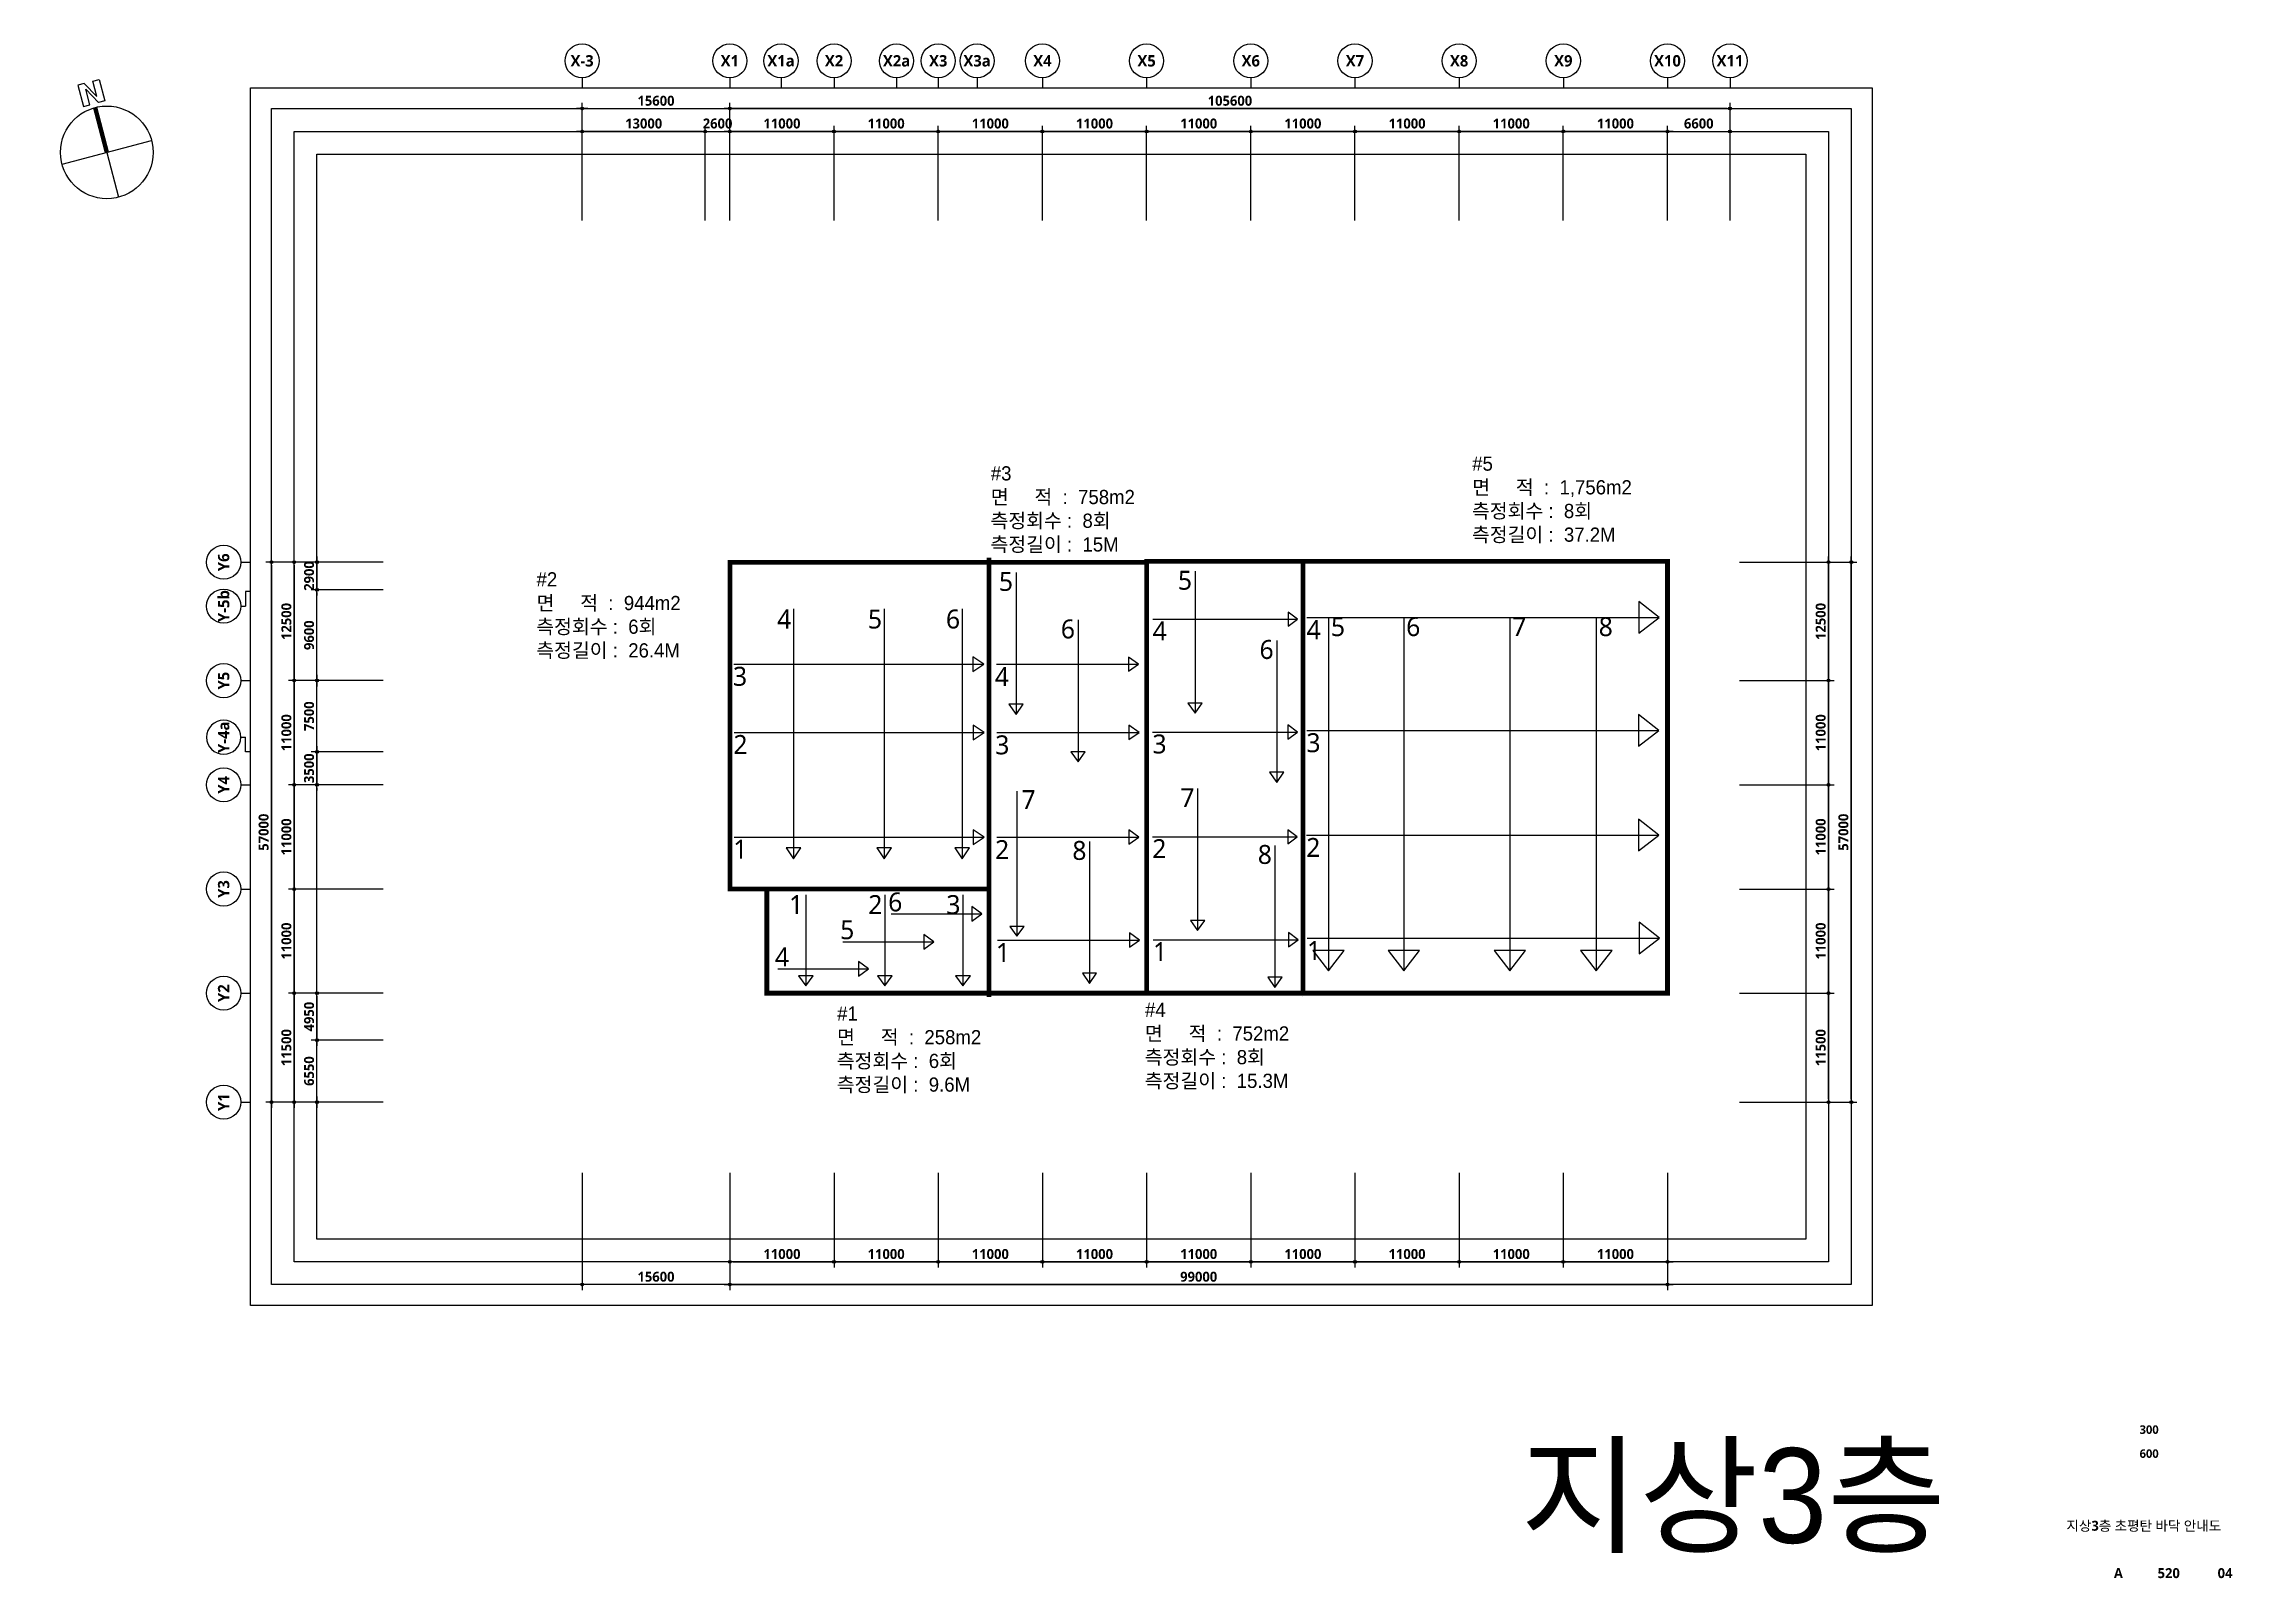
# Model space of a CAD drawing. Header units: millimetres. Extents: x -5354 to 981672, y -957001 to -780013.
# Drawn here: x 498646 to 729712, y -957001 to -794976 of the extents above; entities that cross this region are included whole.
import ezdxf
from ezdxf.enums import TextEntityAlignment as Align

# ---------------------------------------------------------------- set-up
doc = ezdxf.new("R2010")
doc.units = ezdxf.units.MM
doc.header["$LTSCALE"] = 300
doc.header["$MEASUREMENT"] = 0
doc.header["$PDSIZE"] = -10
doc.layers.get('0').update_dxf_attribs({"linetype": 'CONTINUOUS'})
doc.layers.get('Defpoints').update_dxf_attribs({"color": 153, "linetype": 'CONTINUOUS'})
for name, color, linetype in [('0.box', 2, 'CONTINUOUS'), ('0.line', 3, 'CONTINUOUS'), ('9-텍스트', 3, 'CONTINUOUS'), ('A-ANNO-SYMB', 7, 'CONTINUOUS'), ('A-ANNO-TEXT1', 7, 'CONTINUOUS'), ('A-ANNO-TITL', 7, 'CONTINUOUS'), ('A-ST-AXIS-BUB', 7, 'CONTINUOUS'), ('A-ST-AXIS-DIM', 7, 'CONTINUOUS'), ('ILDO_Cosinus Joint', 20, 'CONTINUOUS'), ('text', 3, 'CONTINUOUS'), ('X-SEC-종$0$A-ST-AXIS-BUB', 7, 'CONTINUOUS'), ('검수라인', 3, 'CONTINUOUS')]:
    doc.layers.add(name, color=color, linetype=linetype)
doc.layers.add('Defpoint', color=161, linetype='CONTINUOUS', plot=False)
doc.styles.add('RXHS', font='')
doc.styles.add('SH_대대리576', font='')
doc.styles.add('돋움', font='')
doc.styles.add('운율4', font='malgun.ttf')
doc.styles.get('RXHS').set_extended_font_data('HY울릉도L')
doc.styles.get('SH_대대리576').set_extended_font_data('NanumGothic', bold=True)
doc.styles.get('돋움').set_extended_font_data('Dotum')
doc.dimstyles.new('SHP 600', dxfattribs={"dimscale": 300, "dimtxt": 3.5, "dimasz": 1, "dimexe": 2, "dimexo": 2, "dimgap": 1, "dimtad": 1, "dimdec": 0, "dimzin": 0, "dimdsep": 46, "dimtxsty": 'SH_대대리576', "dimblk": 'DIMDOT', "dimcen": 0.09, "dimclrt": 3, "dimadec": 0, "dimazin": 1, "dimtfac": 1, "dimtdec": 0, "dimtix": 1, "dimtmove": 2, "dimatfit": 0, "dimldrblk": 'DIMDOT', "dimfxl": 1, "dimtolj": 1, "dimtzin": 0, "dimarcsym": 0})

msp = doc.modelspace()

# ---------------------------------------------------------------- texts
at = {"layer": '9-텍스트', "color": 3, "char_height": 1500, "attachment_point": 1, "style": 'RXHS'}
for s, insert in [('\\pxi0.02023;{\\fGulim|b0|i0|c129|p50;#5\\P면     적  :  1,756m2\\P\\pi0;측정회수 :  8회\\P측정길이 :  37.2M}', (649436.4, -838556.8, 103000)), ('\\pxi0.02023;{\\fGulim|b0|i0|c129|p50;#3\\P면     적  :  758m2\\P\\pi0;측정회수 :  8회\\P측정길이 :  15M}', (598605.3, -839586.6, 103000)), ('\\pxi0.02023;{\\fGulim|b0|i0|c129|p50;#2\\P면     적  :  944m2\\P\\pi0;측정회수 :  6회\\P측정길이 :  26.4M}', (550646.1, -850777, 103000)), ('\\pxi0.02023;{\\fGulim|b0|i0|c129|p50;#4\\P면     적  :  752m2\\P\\pi0;측정회수 :  8회\\P측정길이 :  15.3M}', (614892.3, -896228.7, 103000)), ('\\pxi0.02023;{\\fGulim|b0|i0|c129|p50;#1\\P면     적  :  258m2\\P\\pi0;측정회수 :  6회\\P측정길이 :  9.6M}', (582377.6, -896624.1, 103000))]:
    msp.add_mtext_dynamic_manual_height_columns(s, width=20376.871, gutter_width=1500, heights=[0], dxfattribs=dict(at, insert=insert))
at = {"layer": 'A-ANNO-TEXT1', "style": 'SH_대대리576'}
for s, p in [('X-3', (555487.2, -796775.9)), ('X1', (571087.2, -796775.9)), ('X1a', (576487.2, -796775.9)), ('X2', (582087.2, -796775.9)), ('X2a', (588687.2, -796775.9)), ('X3', (593087.2, -796775.9)), ('X3a', (597187.2, -796775.9)), ('X4', (604087.2, -796775.9)), ('X5', (615087.2, -796775.9)), ('X6', (626087.2, -796775.9)), ('X7', (637087.2, -796775.9)), ('X8', (648087.2, -796775.9)), ('X9', (659087.2, -796775.9)), ('X10', (670087.2, -796775.9)), ('X11', (676687.2, -796775.9))]:
    msp.add_text(s, height=1200, dxfattribs=at).set_placement(p, align=Align.MIDDLE_CENTER)
for s, p in [('Y6', (517637.2, -849725.9)), ('Y6', (517637.2, -849725.9)), ('Y-5b', (517637.2, -854348.8)), ('Y5', (517637.2, -862225.9)), ('Y-4a', (517637.2, -868203)), ('Y4', (517637.2, -873225.9)), ('Y4', (517637.2, -873225.9)), ('Y3', (517637.2, -884225.9)), ('Y3', (517637.2, -884225.9)), ('Y2', (517637.2, -895225.9)), ('Y2', (517637.2, -895225.9)), ('Y1', (517637.2, -906725.9)), ('Y1', (517637.2, -906725.9))]:
    msp.add_text(s, height=1200, rotation=90, dxfattribs=at).set_placement(p, align=Align.MIDDLE_CENTER)
at = {"layer": 'A-ANNO-TITL', "style": 'SH_대대리576'}
for s, height, p in [('300', 900, (720940.9, -941308.9)), ('600', 900, (720940.9, -943842.1)), ('지상3층 초평탄 바닥 안내도', 1050, (720375.6, -951450.5)), ('A', 1050, (717692.9, -956461)), ('520', 1050, (723006.2, -956461)), ('04', 1050, (728952.6, -956461))]:
    msp.add_text(s, height=height, dxfattribs=at).set_placement(p, align=Align.MIDDLE)
at = {"layer": 'text', "style": '돋움'}
msp.add_text('지상3층', height=10000, dxfattribs=at).set_placement((654561.1, -953267.4, 206000))
at = {"layer": '검수라인', "style": '운율4'}
for s, p in [('5', (599491.6, -852748.9, 103000)), ('5', (618392.4, -852622.1, 103000)), ('4', (576081.1, -856718.5, 103000)), ('5', (585661.1, -856718.5, 103000)), ('6', (593902.5, -856718.5, 103000)), ('6', (606032.5, -857766.5, 103000)), ('4', (615722.3, -857979.2)), ('4', (631978.9, -857849.1)), ('5', (634550.3, -857521.8, 103000)), ('6', (642497, -857521.8, 103000)), ('7', (653688.8, -857521.8, 103000)), ('8', (662824, -857521.8, 103000)), ('6', (627010.7, -859935.2, 103000)), ('3', (571417.4, -862764.1, 206000)), ('4', (599065, -862802.9)), ('2', (571462.9, -869967, 309000)), ('3', (599110.5, -870005.8, 103000)), ('3', (615706.4, -869908.2, 103000)), ('3', (631963, -869778.2, 103000)), ('7', (601876.2, -875776.9, 206000)), ('7', (618657.1, -875581, 206000)), ('1', (571446.2, -881023.2, 309000)), ('2', (599093.8, -881062, 103000)), ('8', (607247.8, -881152.9, 103000)), ('2', (615689.7, -880964.4, 103000)), ('8', (626827.2, -881576.7, 103000)), ('2', (631946.3, -880834.4, 103000)), ('1', (577340.2, -886869.9, 103000)), ('2', (585704.1, -886869.9, 103000)), ('6', (587806.4, -886590.5, 103000)), ('3', (593945.5, -886869.9, 103000)), ('5', (582734.9, -889528.8, 103000)), ('4', (575840, -892400.6, 103000)), ('1', (599173.9, -891935.4, 103000)), ('1', (615769.7, -891837.8, 103000)), ('1', (632026.4, -891707.8, 103000))]:
    msp.add_text(s, height=2000, dxfattribs=at).set_placement(p)

# ---------------------------------------------------------------- blocks, each defined once
blk = doc.blocks.new('DIMDOT')
at = {"color": 0}
blk.add_line((-2, 0), (2, 0), dxfattribs=at)
for radius in [0.5, 0.25]:
    blk.add_circle((0, 0), radius, dxfattribs=at)
blk = doc.blocks.new('*D200')
at = {"layer": 'A-ST-AXIS-DIM', "color": 0, "lineweight": -2, "transparency": 16777216}
for p, q in [((571087, -813626), (571087, -801226)), ((676687, -813626), (676687, -801226)), ((676387, -801826), (571387, -801826))]:
    blk.add_line(p, q, dxfattribs=at)
at = {"layer": 'Defpoints', "color": 0, "transparency": 16777216}
for p in [(571087, -801826), (571087, -814226), (676687, -814226)]:
    blk.add_point(p, dxfattribs=at)
at = {"layer": 'A-ST-AXIS-DIM', "color": 0, "lineweight": -2, "transparency": 16777216, "xscale": 300, "yscale": 300, "zscale": 300, "rotation": 180}
blk.add_blockref('DIMDOT', (571087, -801826), dxfattribs=at)
at = {"layer": 'A-ST-AXIS-DIM', "color": 0, "lineweight": -2, "transparency": 16777216, "xscale": 300, "yscale": 300, "zscale": 300}
blk.add_blockref('DIMDOT', (676687, -801826), dxfattribs=at)
at = {"layer": 'A-ST-AXIS-DIM', "color": 3, "transparency": 16777216, "insert": (623887, -801001), "char_height": 1050, "attachment_point": 5, "style": 'SH_대대리576'}
blk.add_mtext('\\A1;105600', dxfattribs=at)
blk = doc.blocks.new('*D199')
at = {"layer": 'A-ST-AXIS-DIM', "color": 0, "lineweight": -2, "transparency": 16777216}
for p, q in [((571087, -813626), (571087, -803626)), ((582087, -813626), (582087, -803626)), ((581787, -804226), (571387, -804226))]:
    blk.add_line(p, q, dxfattribs=at)
at = {"layer": 'Defpoints', "color": 0, "transparency": 16777216}
for p in [(571087, -804226), (571087, -814226), (582087, -814226)]:
    blk.add_point(p, dxfattribs=at)
at = {"layer": 'A-ST-AXIS-DIM', "color": 0, "lineweight": -2, "transparency": 16777216, "xscale": 300, "yscale": 300, "zscale": 300, "rotation": 180}
blk.add_blockref('DIMDOT', (571087, -804226), dxfattribs=at)
at = {"layer": 'A-ST-AXIS-DIM', "color": 0, "lineweight": -2, "transparency": 16777216, "xscale": 300, "yscale": 300, "zscale": 300}
blk.add_blockref('DIMDOT', (582087, -804226), dxfattribs=at)
at = {"layer": 'A-ST-AXIS-DIM', "color": 3, "transparency": 16777216, "insert": (576587, -803401), "char_height": 1050, "attachment_point": 5, "style": 'SH_대대리576'}
blk.add_mtext('\\A1;11000', dxfattribs=at)
blk = doc.blocks.new('*D198')
at = {"layer": 'A-ST-AXIS-DIM', "color": 0, "lineweight": -2, "transparency": 16777216}
for p, q in [((582087, -813626), (582087, -803626)), ((593087, -813626), (593087, -803626)), ((592787, -804226), (582387, -804226))]:
    blk.add_line(p, q, dxfattribs=at)
at = {"layer": 'Defpoints', "color": 0, "transparency": 16777216}
for p in [(582087, -804226), (582087, -814226), (593087, -814226)]:
    blk.add_point(p, dxfattribs=at)
at = {"layer": 'A-ST-AXIS-DIM', "color": 0, "lineweight": -2, "transparency": 16777216, "xscale": 300, "yscale": 300, "zscale": 300, "rotation": 180}
blk.add_blockref('DIMDOT', (582087, -804226), dxfattribs=at)
at = {"layer": 'A-ST-AXIS-DIM', "color": 0, "lineweight": -2, "transparency": 16777216, "xscale": 300, "yscale": 300, "zscale": 300}
blk.add_blockref('DIMDOT', (593087, -804226), dxfattribs=at)
at = {"layer": 'A-ST-AXIS-DIM', "color": 3, "transparency": 16777216, "insert": (587587, -803401), "char_height": 1050, "attachment_point": 5, "style": 'SH_대대리576'}
blk.add_mtext('\\A1;11000', dxfattribs=at)
blk = doc.blocks.new('*D197')
at = {"layer": 'A-ST-AXIS-DIM', "color": 0, "lineweight": -2, "transparency": 16777216}
for p, q in [((593087, -813626), (593087, -803626)), ((604087, -813626), (604087, -803626)), ((603787, -804226), (593387, -804226))]:
    blk.add_line(p, q, dxfattribs=at)
at = {"layer": 'Defpoints', "color": 0, "transparency": 16777216}
for p in [(593087, -804226), (593087, -814226), (604087, -814226)]:
    blk.add_point(p, dxfattribs=at)
at = {"layer": 'A-ST-AXIS-DIM', "color": 0, "lineweight": -2, "transparency": 16777216, "xscale": 300, "yscale": 300, "zscale": 300, "rotation": 180}
blk.add_blockref('DIMDOT', (593087, -804226), dxfattribs=at)
at = {"layer": 'A-ST-AXIS-DIM', "color": 0, "lineweight": -2, "transparency": 16777216, "xscale": 300, "yscale": 300, "zscale": 300}
blk.add_blockref('DIMDOT', (604087, -804226), dxfattribs=at)
at = {"layer": 'A-ST-AXIS-DIM', "color": 3, "transparency": 16777216, "insert": (598587, -803401), "char_height": 1050, "attachment_point": 5, "style": 'SH_대대리576'}
blk.add_mtext('\\A1;11000', dxfattribs=at)
blk = doc.blocks.new('*D196')
at = {"layer": 'A-ST-AXIS-DIM', "color": 0, "lineweight": -2, "transparency": 16777216}
for p, q in [((604087, -813626), (604087, -803626)), ((615087, -813626), (615087, -803626)), ((614787, -804226), (604387, -804226))]:
    blk.add_line(p, q, dxfattribs=at)
at = {"layer": 'Defpoints', "color": 0, "transparency": 16777216}
for p in [(604087, -804226), (604087, -814226), (615087, -814226)]:
    blk.add_point(p, dxfattribs=at)
at = {"layer": 'A-ST-AXIS-DIM', "color": 0, "lineweight": -2, "transparency": 16777216, "xscale": 300, "yscale": 300, "zscale": 300, "rotation": 180}
blk.add_blockref('DIMDOT', (604087, -804226), dxfattribs=at)
at = {"layer": 'A-ST-AXIS-DIM', "color": 0, "lineweight": -2, "transparency": 16777216, "xscale": 300, "yscale": 300, "zscale": 300}
blk.add_blockref('DIMDOT', (615087, -804226), dxfattribs=at)
at = {"layer": 'A-ST-AXIS-DIM', "color": 3, "transparency": 16777216, "insert": (609587, -803401), "char_height": 1050, "attachment_point": 5, "style": 'SH_대대리576'}
blk.add_mtext('\\A1;11000', dxfattribs=at)
blk = doc.blocks.new('*D195')
at = {"layer": 'A-ST-AXIS-DIM', "color": 0, "lineweight": -2, "transparency": 16777216}
for p, q in [((615087, -813626), (615087, -803626)), ((626087, -813626), (626087, -803626)), ((625787, -804226), (615387, -804226))]:
    blk.add_line(p, q, dxfattribs=at)
at = {"layer": 'Defpoints', "color": 0, "transparency": 16777216}
for p in [(615087, -804226), (615087, -814226), (626087, -814226)]:
    blk.add_point(p, dxfattribs=at)
at = {"layer": 'A-ST-AXIS-DIM', "color": 0, "lineweight": -2, "transparency": 16777216, "xscale": 300, "yscale": 300, "zscale": 300, "rotation": 180}
blk.add_blockref('DIMDOT', (615087, -804226), dxfattribs=at)
at = {"layer": 'A-ST-AXIS-DIM', "color": 0, "lineweight": -2, "transparency": 16777216, "xscale": 300, "yscale": 300, "zscale": 300}
blk.add_blockref('DIMDOT', (626087, -804226), dxfattribs=at)
at = {"layer": 'A-ST-AXIS-DIM', "color": 3, "transparency": 16777216, "insert": (620587, -803401), "char_height": 1050, "attachment_point": 5, "style": 'SH_대대리576'}
blk.add_mtext('\\A1;11000', dxfattribs=at)
blk = doc.blocks.new('*D194')
at = {"layer": 'A-ST-AXIS-DIM', "color": 0, "lineweight": -2, "transparency": 16777216}
for p, q in [((626087, -813626), (626087, -803626)), ((637087, -813626), (637087, -803626)), ((636787, -804226), (626387, -804226))]:
    blk.add_line(p, q, dxfattribs=at)
at = {"layer": 'Defpoints', "color": 0, "transparency": 16777216}
for p in [(626087, -804226), (626087, -814226), (637087, -814226)]:
    blk.add_point(p, dxfattribs=at)
at = {"layer": 'A-ST-AXIS-DIM', "color": 0, "lineweight": -2, "transparency": 16777216, "xscale": 300, "yscale": 300, "zscale": 300, "rotation": 180}
blk.add_blockref('DIMDOT', (626087, -804226), dxfattribs=at)
at = {"layer": 'A-ST-AXIS-DIM', "color": 0, "lineweight": -2, "transparency": 16777216, "xscale": 300, "yscale": 300, "zscale": 300}
blk.add_blockref('DIMDOT', (637087, -804226), dxfattribs=at)
at = {"layer": 'A-ST-AXIS-DIM', "color": 3, "transparency": 16777216, "insert": (631587, -803401), "char_height": 1050, "attachment_point": 5, "style": 'SH_대대리576'}
blk.add_mtext('\\A1;11000', dxfattribs=at)
blk = doc.blocks.new('*D193')
at = {"layer": 'A-ST-AXIS-DIM', "color": 0, "lineweight": -2, "transparency": 16777216}
for p, q in [((637087, -813626), (637087, -803626)), ((648087, -813626), (648087, -803626)), ((647787, -804226), (637387, -804226))]:
    blk.add_line(p, q, dxfattribs=at)
at = {"layer": 'Defpoints', "color": 0, "transparency": 16777216}
for p in [(637087, -804226), (637087, -814226), (648087, -814226)]:
    blk.add_point(p, dxfattribs=at)
at = {"layer": 'A-ST-AXIS-DIM', "color": 0, "lineweight": -2, "transparency": 16777216, "xscale": 300, "yscale": 300, "zscale": 300, "rotation": 180}
blk.add_blockref('DIMDOT', (637087, -804226), dxfattribs=at)
at = {"layer": 'A-ST-AXIS-DIM', "color": 0, "lineweight": -2, "transparency": 16777216, "xscale": 300, "yscale": 300, "zscale": 300}
blk.add_blockref('DIMDOT', (648087, -804226), dxfattribs=at)
at = {"layer": 'A-ST-AXIS-DIM', "color": 3, "transparency": 16777216, "insert": (642587, -803401), "char_height": 1050, "attachment_point": 5, "style": 'SH_대대리576'}
blk.add_mtext('\\A1;11000', dxfattribs=at)
blk = doc.blocks.new('*D219')
at = {"layer": 'A-ST-AXIS-DIM', "color": 0, "lineweight": -2, "transparency": 16777216}
for p, q in [((648087, -813626), (648087, -803626)), ((659087, -813626), (659087, -803626)), ((658787, -804226), (648387, -804226))]:
    blk.add_line(p, q, dxfattribs=at)
at = {"layer": 'Defpoints', "color": 0, "transparency": 16777216}
for p in [(648087, -804226), (648087, -814226), (659087, -814226)]:
    blk.add_point(p, dxfattribs=at)
at = {"layer": 'A-ST-AXIS-DIM', "color": 0, "lineweight": -2, "transparency": 16777216, "xscale": 300, "yscale": 300, "zscale": 300, "rotation": 180}
blk.add_blockref('DIMDOT', (648087, -804226), dxfattribs=at)
at = {"layer": 'A-ST-AXIS-DIM', "color": 0, "lineweight": -2, "transparency": 16777216, "xscale": 300, "yscale": 300, "zscale": 300}
blk.add_blockref('DIMDOT', (659087, -804226), dxfattribs=at)
at = {"layer": 'A-ST-AXIS-DIM', "color": 3, "transparency": 16777216, "insert": (653587, -803401), "char_height": 1050, "attachment_point": 5, "style": 'SH_대대리576'}
blk.add_mtext('\\A1;11000', dxfattribs=at)
blk = doc.blocks.new('*D218')
at = {"layer": 'A-ST-AXIS-DIM', "color": 0, "lineweight": -2, "transparency": 16777216}
for p, q in [((659087, -813626), (659087, -803626)), ((670087, -813626), (670087, -803626)), ((669787, -804226), (659387, -804226))]:
    blk.add_line(p, q, dxfattribs=at)
at = {"layer": 'Defpoints', "color": 0, "transparency": 16777216}
for p in [(659087, -804226), (659087, -814226), (670087, -814226)]:
    blk.add_point(p, dxfattribs=at)
at = {"layer": 'A-ST-AXIS-DIM', "color": 0, "lineweight": -2, "transparency": 16777216, "xscale": 300, "yscale": 300, "zscale": 300, "rotation": 180}
blk.add_blockref('DIMDOT', (659087, -804226), dxfattribs=at)
at = {"layer": 'A-ST-AXIS-DIM', "color": 0, "lineweight": -2, "transparency": 16777216, "xscale": 300, "yscale": 300, "zscale": 300}
blk.add_blockref('DIMDOT', (670087, -804226), dxfattribs=at)
at = {"layer": 'A-ST-AXIS-DIM', "color": 3, "transparency": 16777216, "insert": (664587, -803401), "char_height": 1050, "attachment_point": 5, "style": 'SH_대대리576'}
blk.add_mtext('\\A1;11000', dxfattribs=at)
blk = doc.blocks.new('*D184')
at = {"layer": 'A-ST-AXIS-DIM', "color": 0, "lineweight": -2, "transparency": 16777216}
for p, q in [((534487, -849726), (522087, -849726)), ((522687, -850026), (522687, -906426)), ((534487, -906726), (522087, -906726))]:
    blk.add_line(p, q, dxfattribs=at)
at = {"layer": 'Defpoints', "color": 0, "transparency": 16777216}
for p in [(535087, -849726), (522687, -906726), (535087, -906726)]:
    blk.add_point(p, dxfattribs=at)
at = {"layer": 'A-ST-AXIS-DIM', "color": 0, "lineweight": -2, "transparency": 16777216, "xscale": 300, "yscale": 300, "zscale": 300}
for p, rotation in [((522687, -849726), 90), ((522687, -906726), 270)]:
    blk.add_blockref('DIMDOT', p, dxfattribs=dict(at, rotation=rotation))
at = {"layer": 'A-ST-AXIS-DIM', "color": 3, "transparency": 16777216, "insert": (521862, -878226), "char_height": 1050, "attachment_point": 5, "rotation": 90, "style": 'SH_대대리576'}
blk.add_mtext('\\A1;57000', dxfattribs=at)
blk = doc.blocks.new('*D183')
at = {"layer": 'A-ST-AXIS-DIM', "color": 0, "lineweight": -2, "transparency": 16777216}
for p, q in [((534487, -895226), (524487, -895226)), ((525087, -895526), (525087, -906426)), ((534487, -906726), (524487, -906726))]:
    blk.add_line(p, q, dxfattribs=at)
at = {"layer": 'Defpoints', "color": 0, "transparency": 16777216}
for p in [(535087, -895226), (525087, -906726), (535087, -906726)]:
    blk.add_point(p, dxfattribs=at)
at = {"layer": 'A-ST-AXIS-DIM', "color": 0, "lineweight": -2, "transparency": 16777216, "xscale": 300, "yscale": 300, "zscale": 300}
for p, rotation in [((525087, -895226), 90), ((525087, -906726), 270)]:
    blk.add_blockref('DIMDOT', p, dxfattribs=dict(at, rotation=rotation))
at = {"layer": 'A-ST-AXIS-DIM', "color": 3, "transparency": 16777216, "insert": (524262, -900976), "char_height": 1050, "attachment_point": 5, "rotation": 90, "style": 'SH_대대리576'}
blk.add_mtext('\\A1;11500', dxfattribs=at)
blk = doc.blocks.new('*D182')
at = {"layer": 'A-ST-AXIS-DIM', "color": 0, "lineweight": -2, "transparency": 16777216}
for p, q in [((534487, -884226), (524487, -884226)), ((525087, -884526), (525087, -894926)), ((534487, -895226), (524487, -895226))]:
    blk.add_line(p, q, dxfattribs=at)
at = {"layer": 'Defpoints', "color": 0, "transparency": 16777216}
for p in [(535087, -884226), (525087, -895226), (535087, -895226)]:
    blk.add_point(p, dxfattribs=at)
at = {"layer": 'A-ST-AXIS-DIM', "color": 0, "lineweight": -2, "transparency": 16777216, "xscale": 300, "yscale": 300, "zscale": 300}
for p, rotation in [((525087, -884226), 90), ((525087, -895226), 270)]:
    blk.add_blockref('DIMDOT', p, dxfattribs=dict(at, rotation=rotation))
at = {"layer": 'A-ST-AXIS-DIM', "color": 3, "transparency": 16777216, "insert": (524262, -889726), "char_height": 1050, "attachment_point": 5, "rotation": 90, "style": 'SH_대대리576'}
blk.add_mtext('\\A1;11000', dxfattribs=at)
blk = doc.blocks.new('*D181')
at = {"layer": 'A-ST-AXIS-DIM', "color": 0, "lineweight": -2, "transparency": 16777216}
for p, q in [((534487, -873226), (524487, -873226)), ((525087, -873526), (525087, -883926)), ((534487, -884226), (524487, -884226))]:
    blk.add_line(p, q, dxfattribs=at)
at = {"layer": 'Defpoints', "color": 0, "transparency": 16777216}
for p in [(535087, -873226), (525087, -884226), (535087, -884226)]:
    blk.add_point(p, dxfattribs=at)
at = {"layer": 'A-ST-AXIS-DIM', "color": 0, "lineweight": -2, "transparency": 16777216, "xscale": 300, "yscale": 300, "zscale": 300}
for p, rotation in [((525087, -873226), 90), ((525087, -884226), 270)]:
    blk.add_blockref('DIMDOT', p, dxfattribs=dict(at, rotation=rotation))
at = {"layer": 'A-ST-AXIS-DIM', "color": 3, "transparency": 16777216, "insert": (524262, -878726), "char_height": 1050, "attachment_point": 5, "rotation": 90, "style": 'SH_대대리576'}
blk.add_mtext('\\A1;11000', dxfattribs=at)
blk = doc.blocks.new('*D180')
at = {"layer": 'A-ST-AXIS-DIM', "color": 0, "lineweight": -2, "transparency": 16777216}
for p, q in [((534487, -862226), (524487, -862226)), ((525087, -862526), (525087, -872926)), ((534487, -873226), (524487, -873226))]:
    blk.add_line(p, q, dxfattribs=at)
at = {"layer": 'Defpoints', "color": 0, "transparency": 16777216}
for p in [(535087, -862226), (525087, -873226), (535087, -873226)]:
    blk.add_point(p, dxfattribs=at)
at = {"layer": 'A-ST-AXIS-DIM', "color": 0, "lineweight": -2, "transparency": 16777216, "xscale": 300, "yscale": 300, "zscale": 300}
for p, rotation in [((525087, -862226), 90), ((525087, -873226), 270)]:
    blk.add_blockref('DIMDOT', p, dxfattribs=dict(at, rotation=rotation))
at = {"layer": 'A-ST-AXIS-DIM', "color": 3, "transparency": 16777216, "insert": (524262, -867726), "char_height": 1050, "attachment_point": 5, "rotation": 90, "style": 'SH_대대리576'}
blk.add_mtext('\\A1;11000', dxfattribs=at)
blk = doc.blocks.new('*D179')
at = {"layer": 'A-ST-AXIS-DIM', "color": 0, "lineweight": -2, "transparency": 16777216}
for p, q in [((534487, -849726), (524487, -849726)), ((525087, -850026), (525087, -861926)), ((534487, -862226), (524487, -862226))]:
    blk.add_line(p, q, dxfattribs=at)
at = {"layer": 'Defpoints', "color": 0, "transparency": 16777216}
for p in [(535087, -849726), (525087, -862226), (535087, -862226)]:
    blk.add_point(p, dxfattribs=at)
at = {"layer": 'A-ST-AXIS-DIM', "color": 0, "lineweight": -2, "transparency": 16777216, "xscale": 300, "yscale": 300, "zscale": 300}
for p, rotation in [((525087, -849726), 90), ((525087, -862226), 270)]:
    blk.add_blockref('DIMDOT', p, dxfattribs=dict(at, rotation=rotation))
at = {"layer": 'A-ST-AXIS-DIM', "color": 3, "transparency": 16777216, "insert": (524262, -855976), "char_height": 1050, "attachment_point": 5, "rotation": 90, "style": 'SH_대대리576'}
blk.add_mtext('\\A1;12500', dxfattribs=at)
blk = doc.blocks.new('*D136')
at = {"layer": 'A-ST-AXIS-DIM', "color": 0, "lineweight": -2, "transparency": 16777216}
for p, q in [((677687, -849726), (687687, -849726)), ((687087, -861926), (687087, -850026)), ((677687, -862226), (687687, -862226))]:
    blk.add_line(p, q, dxfattribs=at)
at = {"layer": 'Defpoints', "color": 0, "transparency": 16777216}
for p in [(677087, -849726), (687087, -849726), (677087, -862226)]:
    blk.add_point(p, dxfattribs=at)
at = {"layer": 'A-ST-AXIS-DIM', "color": 0, "lineweight": -2, "transparency": 16777216, "xscale": 300, "yscale": 300, "zscale": 300}
for p, rotation in [((687087, -849726), 90), ((687087, -862226), 270)]:
    blk.add_blockref('DIMDOT', p, dxfattribs=dict(at, rotation=rotation))
at = {"layer": 'A-ST-AXIS-DIM', "color": 3, "transparency": 16777216, "insert": (686262, -855976), "char_height": 1050, "attachment_point": 5, "rotation": 90, "style": 'SH_대대리576'}
blk.add_mtext('\\A1;12500', dxfattribs=at)
blk = doc.blocks.new('*D135')
at = {"layer": 'A-ST-AXIS-DIM', "color": 0, "lineweight": -2, "transparency": 16777216}
for p, q in [((677687, -862226), (687687, -862226)), ((687087, -872926), (687087, -862526)), ((677687, -873226), (687687, -873226))]:
    blk.add_line(p, q, dxfattribs=at)
at = {"layer": 'Defpoints', "color": 0, "transparency": 16777216}
for p in [(677087, -862226), (687087, -862226), (677087, -873226)]:
    blk.add_point(p, dxfattribs=at)
at = {"layer": 'A-ST-AXIS-DIM', "color": 0, "lineweight": -2, "transparency": 16777216, "xscale": 300, "yscale": 300, "zscale": 300}
for p, rotation in [((687087, -862226), 90), ((687087, -873226), 270)]:
    blk.add_blockref('DIMDOT', p, dxfattribs=dict(at, rotation=rotation))
at = {"layer": 'A-ST-AXIS-DIM', "color": 3, "transparency": 16777216, "insert": (686262, -867726), "char_height": 1050, "attachment_point": 5, "rotation": 90, "style": 'SH_대대리576'}
blk.add_mtext('\\A1;11000', dxfattribs=at)
blk = doc.blocks.new('*D51')
at = {"layer": 'A-ST-AXIS-DIM', "color": 0, "lineweight": -2, "transparency": 16777216}
for p, q in [((677687, -873226), (687687, -873226)), ((687087, -883926), (687087, -873526)), ((677687, -884226), (687687, -884226))]:
    blk.add_line(p, q, dxfattribs=at)
at = {"layer": 'Defpoints', "color": 0, "transparency": 16777216}
for p in [(677087, -873226), (687087, -873226), (677087, -884226)]:
    blk.add_point(p, dxfattribs=at)
at = {"layer": 'A-ST-AXIS-DIM', "color": 0, "lineweight": -2, "transparency": 16777216, "xscale": 300, "yscale": 300, "zscale": 300}
for p, rotation in [((687087, -873226), 90), ((687087, -884226), 270)]:
    blk.add_blockref('DIMDOT', p, dxfattribs=dict(at, rotation=rotation))
at = {"layer": 'A-ST-AXIS-DIM', "color": 3, "transparency": 16777216, "insert": (686262, -878726), "char_height": 1050, "attachment_point": 5, "rotation": 90, "style": 'SH_대대리576'}
blk.add_mtext('\\A1;11000', dxfattribs=at)
blk = doc.blocks.new('*D50')
at = {"layer": 'A-ST-AXIS-DIM', "color": 0, "lineweight": -2, "transparency": 16777216}
for p, q in [((677687, -884226), (687687, -884226)), ((687087, -894926), (687087, -884526)), ((677687, -895226), (687687, -895226))]:
    blk.add_line(p, q, dxfattribs=at)
at = {"layer": 'Defpoints', "color": 0, "transparency": 16777216}
for p in [(677087, -884226), (687087, -884226), (677087, -895226)]:
    blk.add_point(p, dxfattribs=at)
at = {"layer": 'A-ST-AXIS-DIM', "color": 0, "lineweight": -2, "transparency": 16777216, "xscale": 300, "yscale": 300, "zscale": 300}
for p, rotation in [((687087, -884226), 90), ((687087, -895226), 270)]:
    blk.add_blockref('DIMDOT', p, dxfattribs=dict(at, rotation=rotation))
at = {"layer": 'A-ST-AXIS-DIM', "color": 3, "transparency": 16777216, "insert": (686262, -889726), "char_height": 1050, "attachment_point": 5, "rotation": 90, "style": 'SH_대대리576'}
blk.add_mtext('\\A1;11000', dxfattribs=at)
blk = doc.blocks.new('*D49')
at = {"layer": 'A-ST-AXIS-DIM', "color": 0, "lineweight": -2, "transparency": 16777216}
for p, q in [((677687, -895226), (687687, -895226)), ((687087, -906426), (687087, -895526)), ((677687, -906726), (687687, -906726))]:
    blk.add_line(p, q, dxfattribs=at)
at = {"layer": 'Defpoints', "color": 0, "transparency": 16777216}
for p in [(677087, -895226), (687087, -895226), (677087, -906726)]:
    blk.add_point(p, dxfattribs=at)
at = {"layer": 'A-ST-AXIS-DIM', "color": 0, "lineweight": -2, "transparency": 16777216, "xscale": 300, "yscale": 300, "zscale": 300}
for p, rotation in [((687087, -895226), 90), ((687087, -906726), 270)]:
    blk.add_blockref('DIMDOT', p, dxfattribs=dict(at, rotation=rotation))
at = {"layer": 'A-ST-AXIS-DIM', "color": 3, "transparency": 16777216, "insert": (686262, -900976), "char_height": 1050, "attachment_point": 5, "rotation": 90, "style": 'SH_대대리576'}
blk.add_mtext('\\A1;11500', dxfattribs=at)
blk = doc.blocks.new('*D48')
at = {"layer": 'A-ST-AXIS-DIM', "color": 0, "lineweight": -2, "transparency": 16777216}
for p, q in [((677687, -849726), (690087, -849726)), ((689487, -906426), (689487, -850026)), ((677687, -906726), (690087, -906726))]:
    blk.add_line(p, q, dxfattribs=at)
at = {"layer": 'Defpoints', "color": 0, "transparency": 16777216}
for p in [(677087, -849726), (689487, -849726), (677087, -906726)]:
    blk.add_point(p, dxfattribs=at)
at = {"layer": 'A-ST-AXIS-DIM', "color": 0, "lineweight": -2, "transparency": 16777216, "xscale": 300, "yscale": 300, "zscale": 300}
for p, rotation in [((689487, -849726), 90), ((689487, -906726), 270)]:
    blk.add_blockref('DIMDOT', p, dxfattribs=dict(at, rotation=rotation))
at = {"layer": 'A-ST-AXIS-DIM', "color": 3, "transparency": 16777216, "insert": (688662, -878226), "char_height": 1050, "attachment_point": 5, "rotation": 90, "style": 'SH_대대리576'}
blk.add_mtext('\\A1;57000', dxfattribs=at)
blk = doc.blocks.new('*D47')
at = {"layer": 'A-ST-AXIS-DIM', "color": 0, "lineweight": -2, "transparency": 16777216}
for p, q in [((571087, -914197), (571087, -924197)), ((582087, -914197), (582087, -924197)), ((571387, -923597), (581787, -923597))]:
    blk.add_line(p, q, dxfattribs=at)
at = {"layer": 'Defpoints', "color": 0, "transparency": 16777216}
for p in [(571087, -913597), (582087, -913597), (582087, -923597)]:
    blk.add_point(p, dxfattribs=at)
at = {"layer": 'A-ST-AXIS-DIM', "color": 0, "lineweight": -2, "transparency": 16777216, "xscale": 300, "yscale": 300, "zscale": 300, "rotation": 180}
blk.add_blockref('DIMDOT', (571087, -923597), dxfattribs=at)
at = {"layer": 'A-ST-AXIS-DIM', "color": 0, "lineweight": -2, "transparency": 16777216, "xscale": 300, "yscale": 300, "zscale": 300}
blk.add_blockref('DIMDOT', (582087, -923597), dxfattribs=at)
at = {"layer": 'A-ST-AXIS-DIM', "color": 3, "transparency": 16777216, "insert": (576587, -922772), "char_height": 1050, "attachment_point": 5, "style": 'SH_대대리576'}
blk.add_mtext('\\A1;11000', dxfattribs=at)
blk = doc.blocks.new('*D46')
at = {"layer": 'A-ST-AXIS-DIM', "color": 0, "lineweight": -2, "transparency": 16777216}
for p, q in [((582087, -914197), (582087, -924197)), ((593087, -914197), (593087, -924197)), ((582387, -923597), (592787, -923597))]:
    blk.add_line(p, q, dxfattribs=at)
at = {"layer": 'Defpoints', "color": 0, "transparency": 16777216}
for p in [(582087, -913597), (593087, -913597), (593087, -923597)]:
    blk.add_point(p, dxfattribs=at)
at = {"layer": 'A-ST-AXIS-DIM', "color": 0, "lineweight": -2, "transparency": 16777216, "xscale": 300, "yscale": 300, "zscale": 300, "rotation": 180}
blk.add_blockref('DIMDOT', (582087, -923597), dxfattribs=at)
at = {"layer": 'A-ST-AXIS-DIM', "color": 0, "lineweight": -2, "transparency": 16777216, "xscale": 300, "yscale": 300, "zscale": 300}
blk.add_blockref('DIMDOT', (593087, -923597), dxfattribs=at)
at = {"layer": 'A-ST-AXIS-DIM', "color": 3, "transparency": 16777216, "insert": (587587, -922772), "char_height": 1050, "attachment_point": 5, "style": 'SH_대대리576'}
blk.add_mtext('\\A1;11000', dxfattribs=at)
blk = doc.blocks.new('*D45')
at = {"layer": 'A-ST-AXIS-DIM', "color": 0, "lineweight": -2, "transparency": 16777216}
for p, q in [((593087, -914197), (593087, -924197)), ((604087, -914197), (604087, -924197)), ((593387, -923597), (603787, -923597))]:
    blk.add_line(p, q, dxfattribs=at)
at = {"layer": 'Defpoints', "color": 0, "transparency": 16777216}
for p in [(593087, -913597), (604087, -913597), (604087, -923597)]:
    blk.add_point(p, dxfattribs=at)
at = {"layer": 'A-ST-AXIS-DIM', "color": 0, "lineweight": -2, "transparency": 16777216, "xscale": 300, "yscale": 300, "zscale": 300, "rotation": 180}
blk.add_blockref('DIMDOT', (593087, -923597), dxfattribs=at)
at = {"layer": 'A-ST-AXIS-DIM', "color": 0, "lineweight": -2, "transparency": 16777216, "xscale": 300, "yscale": 300, "zscale": 300}
blk.add_blockref('DIMDOT', (604087, -923597), dxfattribs=at)
at = {"layer": 'A-ST-AXIS-DIM', "color": 3, "transparency": 16777216, "insert": (598587, -922772), "char_height": 1050, "attachment_point": 5, "style": 'SH_대대리576'}
blk.add_mtext('\\A1;11000', dxfattribs=at)
blk = doc.blocks.new('*D44')
at = {"layer": 'A-ST-AXIS-DIM', "color": 0, "lineweight": -2, "transparency": 16777216}
for p, q in [((604087, -914197), (604087, -924197)), ((615087, -914197), (615087, -924197)), ((604387, -923597), (614787, -923597))]:
    blk.add_line(p, q, dxfattribs=at)
at = {"layer": 'Defpoints', "color": 0, "transparency": 16777216}
for p in [(604087, -913597), (615087, -913597), (615087, -923597)]:
    blk.add_point(p, dxfattribs=at)
at = {"layer": 'A-ST-AXIS-DIM', "color": 0, "lineweight": -2, "transparency": 16777216, "xscale": 300, "yscale": 300, "zscale": 300, "rotation": 180}
blk.add_blockref('DIMDOT', (604087, -923597), dxfattribs=at)
at = {"layer": 'A-ST-AXIS-DIM', "color": 0, "lineweight": -2, "transparency": 16777216, "xscale": 300, "yscale": 300, "zscale": 300}
blk.add_blockref('DIMDOT', (615087, -923597), dxfattribs=at)
at = {"layer": 'A-ST-AXIS-DIM', "color": 3, "transparency": 16777216, "insert": (609587, -922772), "char_height": 1050, "attachment_point": 5, "style": 'SH_대대리576'}
blk.add_mtext('\\A1;11000', dxfattribs=at)
blk = doc.blocks.new('*D43')
at = {"layer": 'A-ST-AXIS-DIM', "color": 0, "lineweight": -2, "transparency": 16777216}
for p, q in [((615087, -914197), (615087, -924197)), ((626087, -914197), (626087, -924197)), ((615387, -923597), (625787, -923597))]:
    blk.add_line(p, q, dxfattribs=at)
at = {"layer": 'Defpoints', "color": 0, "transparency": 16777216}
for p in [(615087, -913597), (626087, -913597), (626087, -923597)]:
    blk.add_point(p, dxfattribs=at)
at = {"layer": 'A-ST-AXIS-DIM', "color": 0, "lineweight": -2, "transparency": 16777216, "xscale": 300, "yscale": 300, "zscale": 300, "rotation": 180}
blk.add_blockref('DIMDOT', (615087, -923597), dxfattribs=at)
at = {"layer": 'A-ST-AXIS-DIM', "color": 0, "lineweight": -2, "transparency": 16777216, "xscale": 300, "yscale": 300, "zscale": 300}
blk.add_blockref('DIMDOT', (626087, -923597), dxfattribs=at)
at = {"layer": 'A-ST-AXIS-DIM', "color": 3, "transparency": 16777216, "insert": (620587, -922772), "char_height": 1050, "attachment_point": 5, "style": 'SH_대대리576'}
blk.add_mtext('\\A1;11000', dxfattribs=at)
blk = doc.blocks.new('*D42')
at = {"layer": 'A-ST-AXIS-DIM', "color": 0, "lineweight": -2, "transparency": 16777216}
for p, q in [((626087, -914197), (626087, -924197)), ((637087, -914197), (637087, -924197)), ((626387, -923597), (636787, -923597))]:
    blk.add_line(p, q, dxfattribs=at)
at = {"layer": 'Defpoints', "color": 0, "transparency": 16777216}
for p in [(626087, -913597), (637087, -913597), (637087, -923597)]:
    blk.add_point(p, dxfattribs=at)
at = {"layer": 'A-ST-AXIS-DIM', "color": 0, "lineweight": -2, "transparency": 16777216, "xscale": 300, "yscale": 300, "zscale": 300, "rotation": 180}
blk.add_blockref('DIMDOT', (626087, -923597), dxfattribs=at)
at = {"layer": 'A-ST-AXIS-DIM', "color": 0, "lineweight": -2, "transparency": 16777216, "xscale": 300, "yscale": 300, "zscale": 300}
blk.add_blockref('DIMDOT', (637087, -923597), dxfattribs=at)
at = {"layer": 'A-ST-AXIS-DIM', "color": 3, "transparency": 16777216, "insert": (631587, -922772), "char_height": 1050, "attachment_point": 5, "style": 'SH_대대리576'}
blk.add_mtext('\\A1;11000', dxfattribs=at)
blk = doc.blocks.new('*D41')
at = {"layer": 'A-ST-AXIS-DIM', "color": 0, "lineweight": -2, "transparency": 16777216}
for p, q in [((637087, -914197), (637087, -924197)), ((648087, -914197), (648087, -924197)), ((637387, -923597), (647787, -923597))]:
    blk.add_line(p, q, dxfattribs=at)
at = {"layer": 'Defpoints', "color": 0, "transparency": 16777216}
for p in [(637087, -913597), (648087, -913597), (648087, -923597)]:
    blk.add_point(p, dxfattribs=at)
at = {"layer": 'A-ST-AXIS-DIM', "color": 0, "lineweight": -2, "transparency": 16777216, "xscale": 300, "yscale": 300, "zscale": 300, "rotation": 180}
blk.add_blockref('DIMDOT', (637087, -923597), dxfattribs=at)
at = {"layer": 'A-ST-AXIS-DIM', "color": 0, "lineweight": -2, "transparency": 16777216, "xscale": 300, "yscale": 300, "zscale": 300}
blk.add_blockref('DIMDOT', (648087, -923597), dxfattribs=at)
at = {"layer": 'A-ST-AXIS-DIM', "color": 3, "transparency": 16777216, "insert": (642587, -922772), "char_height": 1050, "attachment_point": 5, "style": 'SH_대대리576'}
blk.add_mtext('\\A1;11000', dxfattribs=at)
blk = doc.blocks.new('*D40')
at = {"layer": 'A-ST-AXIS-DIM', "color": 0, "lineweight": -2, "transparency": 16777216}
for p, q in [((648087, -914197), (648087, -924197)), ((659087, -914197), (659087, -924197)), ((648387, -923597), (658787, -923597))]:
    blk.add_line(p, q, dxfattribs=at)
at = {"layer": 'Defpoints', "color": 0, "transparency": 16777216}
for p in [(648087, -913597), (659087, -913597), (659087, -923597)]:
    blk.add_point(p, dxfattribs=at)
at = {"layer": 'A-ST-AXIS-DIM', "color": 0, "lineweight": -2, "transparency": 16777216, "xscale": 300, "yscale": 300, "zscale": 300, "rotation": 180}
blk.add_blockref('DIMDOT', (648087, -923597), dxfattribs=at)
at = {"layer": 'A-ST-AXIS-DIM', "color": 0, "lineweight": -2, "transparency": 16777216, "xscale": 300, "yscale": 300, "zscale": 300}
blk.add_blockref('DIMDOT', (659087, -923597), dxfattribs=at)
at = {"layer": 'A-ST-AXIS-DIM', "color": 3, "transparency": 16777216, "insert": (653587, -922772), "char_height": 1050, "attachment_point": 5, "style": 'SH_대대리576'}
blk.add_mtext('\\A1;11000', dxfattribs=at)
blk = doc.blocks.new('*D39')
at = {"layer": 'A-ST-AXIS-DIM', "color": 0, "lineweight": -2, "transparency": 16777216}
for p, q in [((659087, -914197), (659087, -924197)), ((670087, -914197), (670087, -924197)), ((659387, -923597), (669787, -923597))]:
    blk.add_line(p, q, dxfattribs=at)
at = {"layer": 'Defpoints', "color": 0, "transparency": 16777216}
for p in [(659087, -913597), (670087, -913597), (670087, -923597)]:
    blk.add_point(p, dxfattribs=at)
at = {"layer": 'A-ST-AXIS-DIM', "color": 0, "lineweight": -2, "transparency": 16777216, "xscale": 300, "yscale": 300, "zscale": 300, "rotation": 180}
blk.add_blockref('DIMDOT', (659087, -923597), dxfattribs=at)
at = {"layer": 'A-ST-AXIS-DIM', "color": 0, "lineweight": -2, "transparency": 16777216, "xscale": 300, "yscale": 300, "zscale": 300}
blk.add_blockref('DIMDOT', (670087, -923597), dxfattribs=at)
at = {"layer": 'A-ST-AXIS-DIM', "color": 3, "transparency": 16777216, "insert": (664587, -922772), "char_height": 1050, "attachment_point": 5, "style": 'SH_대대리576'}
blk.add_mtext('\\A1;11000', dxfattribs=at)
blk = doc.blocks.new('*D38')
at = {"layer": 'A-ST-AXIS-DIM', "color": 0, "lineweight": -2, "transparency": 16777216}
for p, q in [((571087, -914197), (571087, -926597)), ((670087, -914197), (670087, -926597)), ((571387, -925997), (669787, -925997))]:
    blk.add_line(p, q, dxfattribs=at)
at = {"layer": 'Defpoints', "color": 0, "transparency": 16777216}
for p in [(571087, -913597), (670087, -913597), (670087, -925997)]:
    blk.add_point(p, dxfattribs=at)
at = {"layer": 'A-ST-AXIS-DIM', "color": 0, "lineweight": -2, "transparency": 16777216, "xscale": 300, "yscale": 300, "zscale": 300, "rotation": 180}
blk.add_blockref('DIMDOT', (571087, -925997), dxfattribs=at)
at = {"layer": 'A-ST-AXIS-DIM', "color": 0, "lineweight": -2, "transparency": 16777216, "xscale": 300, "yscale": 300, "zscale": 300}
blk.add_blockref('DIMDOT', (670087, -925997), dxfattribs=at)
at = {"layer": 'A-ST-AXIS-DIM', "color": 3, "transparency": 16777216, "insert": (620587, -925172), "char_height": 1050, "attachment_point": 5, "style": 'SH_대대리576'}
blk.add_mtext('\\A1;99000', dxfattribs=at)
blk = doc.blocks.new('*D31')
at = {"layer": 'A-ST-AXIS-DIM', "color": 0, "lineweight": -2, "transparency": 16777216}
for p, q in [((670087, -813626), (670087, -803626)), ((676687, -813626), (676687, -803626)), ((670387, -804226), (676387, -804226))]:
    blk.add_line(p, q, dxfattribs=at)
at = {"layer": 'Defpoints', "color": 0, "transparency": 16777216}
for p in [(676687, -804226), (670087, -814226), (676687, -814226)]:
    blk.add_point(p, dxfattribs=at)
at = {"layer": 'A-ST-AXIS-DIM', "color": 0, "lineweight": -2, "transparency": 16777216, "xscale": 300, "yscale": 300, "zscale": 300, "rotation": 180}
blk.add_blockref('DIMDOT', (670087, -804226), dxfattribs=at)
at = {"layer": 'A-ST-AXIS-DIM', "color": 0, "lineweight": -2, "transparency": 16777216, "xscale": 300, "yscale": 300, "zscale": 300}
blk.add_blockref('DIMDOT', (676687, -804226), dxfattribs=at)
at = {"layer": 'A-ST-AXIS-DIM', "color": 3, "transparency": 16777216, "insert": (673387, -803401), "char_height": 1050, "attachment_point": 5, "style": 'SH_대대리576'}
blk.add_mtext('\\A1;6600', dxfattribs=at)
blk = doc.blocks.new('dr-sy-018-D-M')
at = {"layer": 'A-ANNO-SYMB'}
for p, q in [((-1, 16.4), (-2.5, 16.4)), ((-2.5, 16.4), (-2.5, 11.4)), ((-1, 16.4), (1, 12.8)), ((-1, 15.09), (1.05, 11.4)), ((-1, 11.4), (-1, 15.09)), ((1, 12.8), (1, 16.4)), ((1, 16.4), (2.5, 16.4)), ((2.5, 16.4), (2.5, 11.4)), ((-2.5, 11.4), (-1, 11.4)), ((2.5, 11.4), (1.05, 11.4)), ((-10.5, 0), (10.5, 0)), ((0, 0), (0, -10.5))]:
    blk.add_line(p, q, dxfattribs=at)
at = {"layer": 'A-ANNO-SYMB', "const_width": 1}
blk.add_lwpolyline([(0, 10.5), (0, 0)], dxfattribs=at)
at = {"layer": 'A-ANNO-SYMB'}
blk.add_circle((0, 0), 10.5, dxfattribs=at)
blk = doc.blocks.new('A-ST-AXIS-BUB-1')
at = {"layer": 'A-ST-AXIS-BUB'}
blk.add_line((0, 350), (0, 0), dxfattribs=at)
blk.add_circle((0, 950), 600, dxfattribs=at)
blk = doc.blocks.new('A-ST-AXIS-BUB-2')
at = {"layer": 'X-SEC-종$0$A-ST-AXIS-BUB'}
blk.add_line((1800, 1050, -103000), (1800, 525, -103000), dxfattribs=at)
at = {"layer": 'X-SEC-종$0$A-ST-AXIS-BUB', "elevation": -103000}
blk.add_lwpolyline([(3323, 0), (3323, 525), (1800, 525)], dxfattribs=at)
at = {"layer": 'X-SEC-종$0$A-ST-AXIS-BUB'}
blk.add_circle((1800, 2850, -103000), 1800, dxfattribs=at)
blk = doc.blocks.new('*D89')
at = {"layer": 'A-ST-AXIS-DIM', "color": 0, "lineweight": -2, "transparency": 16777216}
for p, q in [((555487, -813626), (555487, -801226)), ((571087, -813626), (571087, -801226)), ((555787, -801826), (570787, -801826))]:
    blk.add_line(p, q, dxfattribs=at)
at = {"layer": 'Defpoints', "color": 0, "transparency": 16777216}
for p in [(571087, -801826), (555487, -814226), (571087, -814226)]:
    blk.add_point(p, dxfattribs=at)
at = {"layer": 'A-ST-AXIS-DIM', "color": 0, "lineweight": -2, "transparency": 16777216, "xscale": 300, "yscale": 300, "zscale": 300, "rotation": 180}
blk.add_blockref('DIMDOT', (555487, -801826), dxfattribs=at)
at = {"layer": 'A-ST-AXIS-DIM', "color": 0, "lineweight": -2, "transparency": 16777216, "xscale": 300, "yscale": 300, "zscale": 300}
blk.add_blockref('DIMDOT', (571087, -801826), dxfattribs=at)
at = {"layer": 'A-ST-AXIS-DIM', "color": 3, "transparency": 16777216, "insert": (563287, -801001), "char_height": 1050, "attachment_point": 5, "style": 'SH_대대리576'}
blk.add_mtext('\\A1;15600', dxfattribs=at)
blk = doc.blocks.new('*D88')
at = {"layer": 'A-ST-AXIS-DIM', "color": 0, "lineweight": -2, "transparency": 16777216}
for p, q in [((555487, -914197), (555487, -926597)), ((571087, -914197), (571087, -926597)), ((570787, -925997), (555787, -925997))]:
    blk.add_line(p, q, dxfattribs=at)
at = {"layer": 'Defpoints', "color": 0, "transparency": 16777216}
for p in [(555487, -913597), (571087, -913597), (555487, -925997)]:
    blk.add_point(p, dxfattribs=at)
at = {"layer": 'A-ST-AXIS-DIM', "color": 0, "lineweight": -2, "transparency": 16777216, "xscale": 300, "yscale": 300, "zscale": 300, "rotation": 180}
blk.add_blockref('DIMDOT', (555487, -925997), dxfattribs=at)
at = {"layer": 'A-ST-AXIS-DIM', "color": 0, "lineweight": -2, "transparency": 16777216, "xscale": 300, "yscale": 300, "zscale": 300}
blk.add_blockref('DIMDOT', (571087, -925997), dxfattribs=at)
at = {"layer": 'A-ST-AXIS-DIM', "color": 3, "transparency": 16777216, "insert": (563287, -925172), "char_height": 1050, "attachment_point": 5, "style": 'SH_대대리576'}
blk.add_mtext('\\A1;15600', dxfattribs=at)
blk = doc.blocks.new('*D99')
at = {"layer": 'A-ST-AXIS-DIM', "color": 0, "lineweight": -2, "transparency": 16777216}
for p, q in [((534487, -869726), (526887, -869726)), ((527487, -869426), (527487, -869126)), ((527487, -869726), (527487, -873226)), ((534487, -873226), (526887, -873226)), ((527487, -873526), (527487, -873826))]:
    blk.add_line(p, q, dxfattribs=at)
at = {"layer": 'Defpoints', "color": 0, "transparency": 16777216}
for p in [(535087, -869726), (527487, -873226), (535087, -873226)]:
    blk.add_point(p, dxfattribs=at)
at = {"layer": 'A-ST-AXIS-DIM', "color": 0, "lineweight": -2, "transparency": 16777216, "xscale": 300, "yscale": 300, "zscale": 300}
for p, rotation in [((527487, -869726), 270), ((527487, -873226), 90)]:
    blk.add_blockref('DIMDOT', p, dxfattribs=dict(at, rotation=rotation))
at = {"layer": 'A-ST-AXIS-DIM', "color": 3, "transparency": 16777216, "insert": (526662, -871476), "char_height": 1050, "attachment_point": 5, "rotation": 90, "style": 'SH_대대리576'}
blk.add_mtext('\\A1;3500', dxfattribs=at)
blk = doc.blocks.new('*D98')
at = {"layer": 'A-ST-AXIS-DIM', "color": 0, "lineweight": -2, "transparency": 16777216}
for p, q in [((534487, -862226), (526887, -862226)), ((527487, -869426), (527487, -862526)), ((534487, -869726), (526887, -869726))]:
    blk.add_line(p, q, dxfattribs=at)
at = {"layer": 'Defpoints', "color": 0, "transparency": 16777216}
for p in [(527487, -862226), (535087, -862226), (535087, -869726)]:
    blk.add_point(p, dxfattribs=at)
at = {"layer": 'A-ST-AXIS-DIM', "color": 0, "lineweight": -2, "transparency": 16777216, "xscale": 300, "yscale": 300, "zscale": 300}
for p, rotation in [((527487, -862226), 90), ((527487, -869726), 270)]:
    blk.add_blockref('DIMDOT', p, dxfattribs=dict(at, rotation=rotation))
at = {"layer": 'A-ST-AXIS-DIM', "color": 3, "transparency": 16777216, "insert": (526662, -865976), "char_height": 1050, "attachment_point": 5, "rotation": 90, "style": 'SH_대대리576'}
blk.add_mtext('\\A1;7500', dxfattribs=at)
blk = doc.blocks.new('*D90')
at = {"layer": 'A-ST-AXIS-DIM', "color": 0, "lineweight": -2, "transparency": 16777216}
for p, q in [((568487, -813626), (568487, -803626)), ((571087, -813626), (571087, -803626)), ((568187, -804226), (567887, -804226)), ((568487, -804226), (571087, -804226)), ((571387, -804226), (571687, -804226))]:
    blk.add_line(p, q, dxfattribs=at)
at = {"layer": 'Defpoints', "color": 0, "transparency": 16777216}
for p in [(571087, -804226), (568487, -814226), (571087, -814226)]:
    blk.add_point(p, dxfattribs=at)
at = {"layer": 'A-ST-AXIS-DIM', "color": 0, "lineweight": -2, "transparency": 16777216, "xscale": 300, "yscale": 300, "zscale": 300}
blk.add_blockref('DIMDOT', (568487, -804226), dxfattribs=at)
at = {"layer": 'A-ST-AXIS-DIM', "color": 0, "lineweight": -2, "transparency": 16777216, "xscale": 300, "yscale": 300, "zscale": 300, "rotation": 180}
blk.add_blockref('DIMDOT', (571087, -804226), dxfattribs=at)
at = {"layer": 'A-ST-AXIS-DIM', "color": 3, "transparency": 16777216, "insert": (569787, -803401), "char_height": 1050, "attachment_point": 5, "style": 'SH_대대리576'}
blk.add_mtext('\\A1;2600', dxfattribs=at)
blk = doc.blocks.new('*D30')
at = {"layer": 'A-ST-AXIS-DIM', "color": 0, "lineweight": -2, "transparency": 16777216}
for p, q in [((555487, -813626), (555487, -803626)), ((568487, -813626), (568487, -803626)), ((568187, -804226), (555787, -804226))]:
    blk.add_line(p, q, dxfattribs=at)
at = {"layer": 'Defpoints', "color": 0, "transparency": 16777216}
for p in [(555487, -804226), (555487, -814226), (568487, -814226)]:
    blk.add_point(p, dxfattribs=at)
at = {"layer": 'A-ST-AXIS-DIM', "color": 0, "lineweight": -2, "transparency": 16777216, "xscale": 300, "yscale": 300, "zscale": 300, "rotation": 180}
blk.add_blockref('DIMDOT', (555487, -804226), dxfattribs=at)
at = {"layer": 'A-ST-AXIS-DIM', "color": 0, "lineweight": -2, "transparency": 16777216, "xscale": 300, "yscale": 300, "zscale": 300}
blk.add_blockref('DIMDOT', (568487, -804226), dxfattribs=at)
at = {"layer": 'A-ST-AXIS-DIM', "color": 3, "transparency": 16777216, "insert": (561987, -803401), "char_height": 1050, "attachment_point": 5, "style": 'SH_대대리576'}
blk.add_mtext('\\A1;13000', dxfattribs=at)
blk = doc.blocks.new('*D29')
at = {"layer": 'A-ST-AXIS-DIM', "color": 0, "lineweight": -2, "transparency": 16777216}
for p, q in [((534487, -852626), (526887, -852626)), ((527487, -861926), (527487, -852926)), ((534487, -862226), (526887, -862226))]:
    blk.add_line(p, q, dxfattribs=at)
at = {"layer": 'Defpoints', "color": 0, "transparency": 16777216}
for p in [(527487, -852626), (535087, -852626), (535087, -862226)]:
    blk.add_point(p, dxfattribs=at)
at = {"layer": 'A-ST-AXIS-DIM', "color": 0, "lineweight": -2, "transparency": 16777216, "xscale": 300, "yscale": 300, "zscale": 300}
for p, rotation in [((527487, -852626), 90), ((527487, -862226), 270)]:
    blk.add_blockref('DIMDOT', p, dxfattribs=dict(at, rotation=rotation))
at = {"layer": 'A-ST-AXIS-DIM', "color": 3, "transparency": 16777216, "insert": (526662, -857426), "char_height": 1050, "attachment_point": 5, "rotation": 90, "style": 'SH_대대리576'}
blk.add_mtext('\\A1;9600', dxfattribs=at)
blk = doc.blocks.new('*D28')
at = {"layer": 'A-ST-AXIS-DIM', "color": 0, "lineweight": -2, "transparency": 16777216}
for p, q in [((534487, -849726), (526887, -849726)), ((527487, -849426), (527487, -849126)), ((527487, -849726), (527487, -852626)), ((534487, -852626), (526887, -852626)), ((527487, -852926), (527487, -853226))]:
    blk.add_line(p, q, dxfattribs=at)
at = {"layer": 'Defpoints', "color": 0, "transparency": 16777216}
for p in [(535087, -849726), (527487, -852626), (535087, -852626)]:
    blk.add_point(p, dxfattribs=at)
at = {"layer": 'A-ST-AXIS-DIM', "color": 0, "lineweight": -2, "transparency": 16777216, "xscale": 300, "yscale": 300, "zscale": 300}
for p, rotation in [((527487, -849726), 270), ((527487, -852626), 90)]:
    blk.add_blockref('DIMDOT', p, dxfattribs=dict(at, rotation=rotation))
at = {"layer": 'A-ST-AXIS-DIM', "color": 3, "transparency": 16777216, "insert": (526662, -851176), "char_height": 1050, "attachment_point": 5, "rotation": 90, "style": 'SH_대대리576'}
blk.add_mtext('\\A1;2900', dxfattribs=at)
blk = doc.blocks.new('*D27')
at = {"layer": 'A-ST-AXIS-DIM', "color": 0, "lineweight": -2, "transparency": 16777216}
for p, q in [((534487, -900176), (526887, -900176)), ((527487, -906426), (527487, -900476)), ((534487, -906726), (526887, -906726))]:
    blk.add_line(p, q, dxfattribs=at)
at = {"layer": 'Defpoints', "color": 0, "transparency": 16777216}
for p in [(527487, -900176), (535087, -900176), (535087, -906726)]:
    blk.add_point(p, dxfattribs=at)
at = {"layer": 'A-ST-AXIS-DIM', "color": 0, "lineweight": -2, "transparency": 16777216, "xscale": 300, "yscale": 300, "zscale": 300}
for p, rotation in [((527487, -900176), 90), ((527487, -906726), 270)]:
    blk.add_blockref('DIMDOT', p, dxfattribs=dict(at, rotation=rotation))
at = {"layer": 'A-ST-AXIS-DIM', "color": 3, "transparency": 16777216, "insert": (526662, -903451), "char_height": 1050, "attachment_point": 5, "rotation": 90, "style": 'SH_대대리576'}
blk.add_mtext('\\A1;6550', dxfattribs=at)
blk = doc.blocks.new('*D26')
at = {"layer": 'A-ST-AXIS-DIM', "color": 0, "lineweight": -2, "transparency": 16777216}
for p, q in [((534487, -895226), (526887, -895226)), ((527487, -895526), (527487, -899876)), ((534487, -900176), (526887, -900176))]:
    blk.add_line(p, q, dxfattribs=at)
at = {"layer": 'Defpoints', "color": 0, "transparency": 16777216}
for p in [(535087, -895226), (527487, -900176), (535087, -900176)]:
    blk.add_point(p, dxfattribs=at)
at = {"layer": 'A-ST-AXIS-DIM', "color": 0, "lineweight": -2, "transparency": 16777216, "xscale": 300, "yscale": 300, "zscale": 300}
for p, rotation in [((527487, -895226), 90), ((527487, -900176), 270)]:
    blk.add_blockref('DIMDOT', p, dxfattribs=dict(at, rotation=rotation))
at = {"layer": 'A-ST-AXIS-DIM', "color": 3, "transparency": 16777216, "insert": (526662, -897701), "char_height": 1050, "attachment_point": 5, "rotation": 90, "style": 'SH_대대리576'}
blk.add_mtext('\\A1;4950', dxfattribs=at)

# ---------------------------------------------------------------- dimensions: what is measured, and where the dimension line sits
at = {"layer": 'A-ST-AXIS-DIM'}
for base, p1, p2, angle, picture, middle in [((571087.2, -801825.9), (555487.2, -814225.9), (571087.2, -814225.9), 180, '*D89', (563287.2, -801000.9)), ((571087.2, -804225.9), (568487.2, -814225.9), (571087.2, -814225.9), 180, '*D90', (569787.2, -803400.9)), ((676687.2, -804225.9), (670087.2, -814225.9), (676687.2, -814225.9), 180, '*D31', (673387.2, -803400.9)), ((522687.2, -906725.9), (535087.2, -849725.9), (535087.2, -906725.9), 90, '*D184', (521862.2, -878225.9)), ((525087.2, -862225.9), (535087.2, -849725.9), (535087.2, -862225.9), 90, '*D179', (524262.2, -855975.9)), ((527487.2, -852625.9), (535087.2, -849725.9), (535087.2, -852625.9), 90, '*D28', (526662.2, -851175.9)), ((687087.2, -849725.9), (677087.2, -862225.9), (677087.2, -849725.9), 270, '*D136', (686262.2, -855975.9)), ((689487.2, -849725.9), (677087.2, -906725.9), (677087.2, -849725.9), 270, '*D48', (688662.2, -878225.9)), ((527487.2, -852625.9), (535087.2, -862225.9), (535087.2, -852625.9), 270, '*D29', (526662.2, -857425.9)), ((525087.2, -873225.9), (535087.2, -862225.9), (535087.2, -873225.9), 90, '*D180', (524262.2, -867725.9)), ((527487.2, -862225.9), (535087.2, -869725.9), (535087.2, -862225.9), 270, '*D98', (526662.2, -865975.9)), ((687087.2, -862225.9), (677087.2, -873225.9), (677087.2, -862225.9), 270, '*D135', (686262.2, -867725.9)), ((527487.2, -873225.9), (535087.2, -869725.9), (535087.2, -873225.9), 90, '*D99', (526662.2, -871475.9)), ((525087.2, -884225.9), (535087.2, -873225.9), (535087.2, -884225.9), 90, '*D181', (524262.2, -878725.9)), ((687087.2, -873225.9), (677087.2, -884225.9), (677087.2, -873225.9), 270, '*D51', (686262.2, -878725.9)), ((525087.2, -895225.9), (535087.2, -884225.9), (535087.2, -895225.9), 90, '*D182', (524262.2, -889725.9)), ((687087.2, -884225.9), (677087.2, -895225.9), (677087.2, -884225.9), 270, '*D50', (686262.2, -889725.9)), ((525087.2, -906725.9), (535087.2, -895225.9), (535087.2, -906725.9), 90, '*D183', (524262.2, -900975.9)), ((527487.2, -900175.9), (535087.2, -895225.9), (535087.2, -900175.9), 90, '*D26', (526662.2, -897700.9)), ((687087.2, -895225.9), (677087.2, -906725.9), (677087.2, -895225.9), 270, '*D49', (686262.2, -900975.9)), ((527487.2, -900175.9), (535087.2, -906725.9), (535087.2, -900175.9), 270, '*D27', (526662.2, -903450.9)), ((582087.2, -923597.4), (571087.2, -913597.4), (582087.2, -913597.4), 180, '*D47', (576587.2, -922772.4)), ((670087.2, -925997.4), (571087.2, -913597.4), (670087.2, -913597.4), 180, '*D38', (620587.2, -925172.4)), ((593087.2, -923597.4), (582087.2, -913597.4), (593087.2, -913597.4), 180, '*D46', (587587.2, -922772.4)), ((604087.2, -923597.4), (593087.2, -913597.4), (604087.2, -913597.4), 180, '*D45', (598587.2, -922772.4)), ((615087.2, -923597.4), (604087.2, -913597.4), (615087.2, -913597.4), 180, '*D44', (609587.2, -922772.4)), ((626087.2, -923597.4), (615087.2, -913597.4), (626087.2, -913597.4), 180, '*D43', (620587.2, -922772.4)), ((637087.2, -923597.4), (626087.2, -913597.4), (637087.2, -913597.4), 180, '*D42', (631587.2, -922772.4)), ((648087.2, -923597.4), (637087.2, -913597.4), (648087.2, -913597.4), 180, '*D41', (642587.2, -922772.4)), ((659087.2, -923597.4), (648087.2, -913597.4), (659087.2, -913597.4), 180, '*D40', (653587.2, -922772.4)), ((670087.2, -923597.4), (659087.2, -913597.4), (670087.2, -913597.4), 180, '*D39', (664587.2, -922772.4))]:
    dim = msp.add_linear_dim(base=base, p1=p1, p2=p2, angle=angle, dimstyle='SHP 600', dxfattribs=at)
    dim.commit()
    dim.dimension.update_dxf_attribs({"geometry": picture, "text_midpoint": middle})
for base, p1, p2, picture, middle in [((571087.2, -801825.9), (676687.2, -814225.9), (571087.2, -814225.9), '*D200', (623887.2, -801000.9)), ((555487.2, -804225.9), (568487.2, -814225.9), (555487.2, -814225.9), '*D30', (561987.2, -803400.9)), ((571087.2, -804225.9), (582087.2, -814225.9), (571087.2, -814225.9), '*D199', (576587.2, -803400.9)), ((582087.2, -804225.9), (593087.2, -814225.9), (582087.2, -814225.9), '*D198', (587587.2, -803400.9)), ((593087.2, -804225.9), (604087.2, -814225.9), (593087.2, -814225.9), '*D197', (598587.2, -803400.9)), ((604087.2, -804225.9), (615087.2, -814225.9), (604087.2, -814225.9), '*D196', (609587.2, -803400.9)), ((615087.2, -804225.9), (626087.2, -814225.9), (615087.2, -814225.9), '*D195', (620587.2, -803400.9)), ((626087.2, -804225.9), (637087.2, -814225.9), (626087.2, -814225.9), '*D194', (631587.2, -803400.9)), ((637087.2, -804225.9), (648087.2, -814225.9), (637087.2, -814225.9), '*D193', (642587.2, -803400.9)), ((648087.2, -804225.9), (659087.2, -814225.9), (648087.2, -814225.9), '*D219', (653587.2, -803400.9)), ((659087.2, -804225.9), (670087.2, -814225.9), (659087.2, -814225.9), '*D218', (664587.2, -803400.9)), ((555487.2, -925997.4), (571087.2, -913597.4), (555487.2, -913597.4), '*D88', (563287.2, -925172.4))]:
    dim = msp.add_linear_dim(base=base, p1=p1, p2=p2, dimstyle='SHP 600', dxfattribs=at)
    dim.commit()
    dim.dimension.update_dxf_attribs({"geometry": picture, "text_midpoint": middle})

# ---------------------------------------------------------------- linework, layer by layer
at = {"layer": '0.box'}
msp.add_line((631587.2, -895625.9), (631587.2, -895625.9), dxfattribs=at)
msp.add_line((631587.2, -895625.9), (631587.2, -895625.9), dxfattribs=at)
at = {"layer": '0.box', "const_width": 500, "elevation": 103000}
for points in [[(598436.9, -884225.9), (571087.2, -884225.9), (571087.2, -849725.9), (598436.9, -849725.9)], [(615087.2, -849725.9), (598436.9, -849725.9), (598436.9, -895225.9), (615087.2, -895225.9)], [(631587.2, -849625.9), (615087.2, -849625.9), (615087.2, -895225.9), (631587.2, -895225.9)], [(631587.2, -849625.9), (670087.2, -849625.9), (670087.2, -895225.9), (631587.2, -895225.9)], [(574987.2, -895225.9), (598436.9, -895225.9), (598436.9, -884225.9), (574987.2, -884225.9)]]:
    msp.add_lwpolyline(points, close=True, dxfattribs=at)
at = {"layer": '0.box', "const_width": 500}
msp.add_lwpolyline([(631587.2, -895625.9), (631587.2, -895625.9)], dxfattribs=at)
at = {"layer": '0.line'}
for points in [[(601304.5, -850790.3), (601304.5, -865790.3), (602055.8, -864719.4), (600553.2, -864719.4), (601304.5, -865790.3)], [(620205.3, -850663.5), (620205.3, -865663.5), (620956.7, -864592.6), (619454, -864592.6), (620205.3, -865663.5)], [(577801.6, -854655.8), (577801.6, -881055.8), (578571.8, -879889), (577031.4, -879889), (577801.6, -881055.8)], [(587381.6, -854655.8), (587381.6, -881055.8), (588151.8, -879889), (586611.4, -879889), (587381.6, -881055.8)], [(595623, -854655.8), (595623, -881055.8), (596393.2, -879889), (594852.8, -879889), (595623, -881055.8)], [(607845.4, -855807.8), (607845.4, -870807.8), (608596.8, -869736.9), (607094.1, -869736.9), (607845.4, -870807.8)], [(634291.2, -855654.8), (634291.2, -892854.8), (635953.7, -890705.9), (632628.7, -890705.9), (634291.2, -892854.8)], [(642238, -855654.8), (642238, -892854.8), (643900.5, -890705.9), (640575.4, -890705.9), (642238, -892854.8)], [(653429.7, -855654.8), (653429.7, -892854.8), (655092.3, -890705.9), (651767.2, -890705.9), (653429.7, -892854.8)], [(662564.9, -855654.8), (662564.9, -892854.8), (664227.5, -890705.9), (660902.4, -890705.9), (662564.9, -892854.8)], [(628823.7, -857976.5), (628823.7, -872976.5), (629575, -871905.6), (628072.4, -871905.6), (628823.7, -872976.5)], [(571506.5, -860494.5), (597906.5, -860494.5), (596739.7, -859724.3), (596739.7, -861264.7), (597906.5, -860494.5)], [(631987.8, -867474.4), (669187.8, -867474.4), (667038.9, -865811.9), (667038.9, -869136.9), (669187.8, -867474.4)], [(599290.8, -867685.8), (614290.8, -867685.8), (613219.9, -866934.5), (613219.9, -868437.1), (614290.8, -867685.8)], [(615718, -867652.5), (631018, -867652.5), (630005.5, -866905.4), (630005.5, -868399.5), (631018, -867652.5)], [(601396, -873896.4), (601396, -889196.4), (602143.1, -888183.9), (600649, -888183.9), (601396, -889196.4)], [(599274.1, -878742), (614274.1, -878742), (613203.2, -877990.7), (613203.2, -879493.3), (614274.1, -878742)], [(615701.3, -878708.7), (631001.3, -878708.7), (629988.8, -877961.6), (629988.8, -879455.7), (631001.3, -878708.7)], [(631971.1, -878530.6), (669171.1, -878530.6), (667022.2, -876868.1), (667022.2, -880193.1), (669171.1, -878530.6)], [(609060.8, -879194.3), (609060.8, -894194.3), (609812.1, -893123.3), (608309.5, -893123.3), (609060.8, -894194.3)], [(628640.1, -879618), (628640.1, -894618), (629391.4, -893547.1), (627888.8, -893547.1), (628640.1, -894618)], [(579096.4, -884857.6), (579096.4, -894457.6), (579875, -893394.6), (578317.7, -893394.6), (579096.4, -894457.6)], [(587460.2, -884857.6), (587460.2, -894457.6), (588238.8, -893394.6), (586681.6, -893394.6), (587460.2, -894457.6)], [(595701.6, -884857.6), (595701.6, -894457.6), (596480.2, -893394.6), (594922.9, -893394.6), (595701.6, -894457.6)], [(588101.5, -886853.5), (597701.5, -886853.5), (596638.5, -886074.9), (596638.5, -887632.1), (597701.5, -886853.5)], [(583030.1, -889791.8), (592630.1, -889791.8), (591567.1, -889013.2), (591567.1, -890570.4), (592630.1, -889791.8)], [(599354.2, -889615.4), (614354.2, -889615.4), (613283.3, -888864.1), (613283.3, -890366.7), (614354.2, -889615.4)], [(615781.4, -889582.1), (631081.4, -889582.1), (630068.9, -888835.1), (630068.9, -890329.1), (631081.4, -889582.1)], [(632051.2, -889404.1), (669251.2, -889404.1), (667102.3, -887741.5), (667102.3, -891066.6), (669251.2, -889404.1)], [(576135.2, -892663.6), (585735.2, -892663.6), (584672.1, -891884.9), (584672.1, -893442.2), (585735.2, -892663.6)]]:
    msp.add_lwpolyline(points, dxfattribs=at)
for points, elevation in [([(632003.7, -855545.4), (669203.7, -855545.4), (667054.9, -853882.9), (667054.9, -857207.9), (669203.7, -855545.4)], -103000), ([(615734, -855723.4), (631034, -855723.4), (630021.5, -854976.4), (630021.5, -856470.5), (631034, -855723.4)], -103000), ([(599245.4, -860482.9), (614245.4, -860482.9), (613174.5, -859731.6), (613174.5, -861234.2), (614245.4, -860482.9)], -103000), ([(571551.9, -867697.4), (597951.9, -867697.4), (596785.1, -866927.2), (596785.1, -868467.6), (597951.9, -867697.4)], 103000), ([(620470, -873622.4), (620470, -888622.4), (621221.3, -887551.5), (619718.7, -887551.5), (620470, -888622.4)], 103000), ([(571535.2, -878753.6), (597935.2, -878753.6), (596768.4, -877983.4), (596768.4, -879523.8), (597935.2, -878753.6)], 103000)]:
    msp.add_lwpolyline(points, dxfattribs=dict(at, elevation=elevation))
at = {"layer": 'Defpoint'}
for points in [[(691687.2, -928197.4), (520487.2, -928197.4), (520487.2, -799625.9), (691687.2, -799625.9)], [(689487.2, -925997.4), (522687.2, -925997.4), (522687.2, -801825.9), (689487.2, -801825.9)], [(687087.2, -923597.4), (525087.2, -923597.4), (525087.2, -804225.9), (687087.2, -804225.9)], [(684687.2, -921197.4), (527487.2, -921197.4), (527487.2, -806625.9), (684687.2, -806625.9)]]:
    msp.add_lwpolyline(points, close=True, dxfattribs=at)
at = {"layer": 'ILDO_Cosinus Joint', "const_width": 500, "elevation": 103000}
msp.add_lwpolyline([(598436.9, -849225.9), (598436.9, -895625.9)], dxfattribs=at)

# ---------------------------------------------------------------- block references
at = {"xscale": 465.6960000000489, "yscale": 465.6960000000489, "zscale": 465.6960000000489, "rotation": 14.62512501076412}
msp.add_blockref('dr-sy-018-D-M', (505305.4, -806442.3), dxfattribs=at)
at = {"layer": 'A-ST-AXIS-BUB', "xscale": 3, "yscale": 3, "zscale": 3}
for p in [(555487.2, -799625.9), (571087.2, -799625.9), (576487.2, -799625.9), (582087.2, -799625.9), (588687.2, -799625.9), (593087.2, -799625.9), (597187.2, -799625.9), (604087.2, -799625.9), (615087.2, -799625.9), (626087.2, -799625.9), (637087.2, -799625.9), (648087.2, -799625.9), (659087.2, -799625.9), (670087.2, -799625.9), (676687.2, -799625.9)]:
    msp.add_blockref('A-ST-AXIS-BUB-1', p, dxfattribs=at)
at = {"layer": 'A-ST-AXIS-BUB', "xscale": 3, "yscale": 3, "zscale": 3, "rotation": 90}
for p in [(520487.2, -849725.9), (520487.2, -849725.9), (520487.2, -862225.9), (520487.2, -873225.9), (520487.2, -873225.9), (520487.2, -884225.9), (520487.2, -884225.9), (520487.2, -895225.9), (520487.2, -895225.9), (520487.2, -906725.9), (520487.2, -906725.9)]:
    msp.add_blockref('A-ST-AXIS-BUB-1', p, dxfattribs=at)
at = {"layer": 'A-ST-AXIS-BUB', "rotation": 90}
msp.add_blockref('A-ST-AXIS-BUB-2', (520487.2, -856148.8), dxfattribs=at)
at = {"layer": 'A-ST-AXIS-BUB', "xscale": -1, "rotation": 89.99999999999984}
msp.add_blockref('A-ST-AXIS-BUB-2', (520487.2, -866403), dxfattribs=at)

msp.set_redraw_order([(e.dxf.handle, doc.entitydb.next_handle()) for e in msp.query("TEXT MTEXT ATTDEF DIMENSION ARC_DIMENSION")])  # texts and dimensions are drawn at this point

doc.saveas('drawing.dxf')
